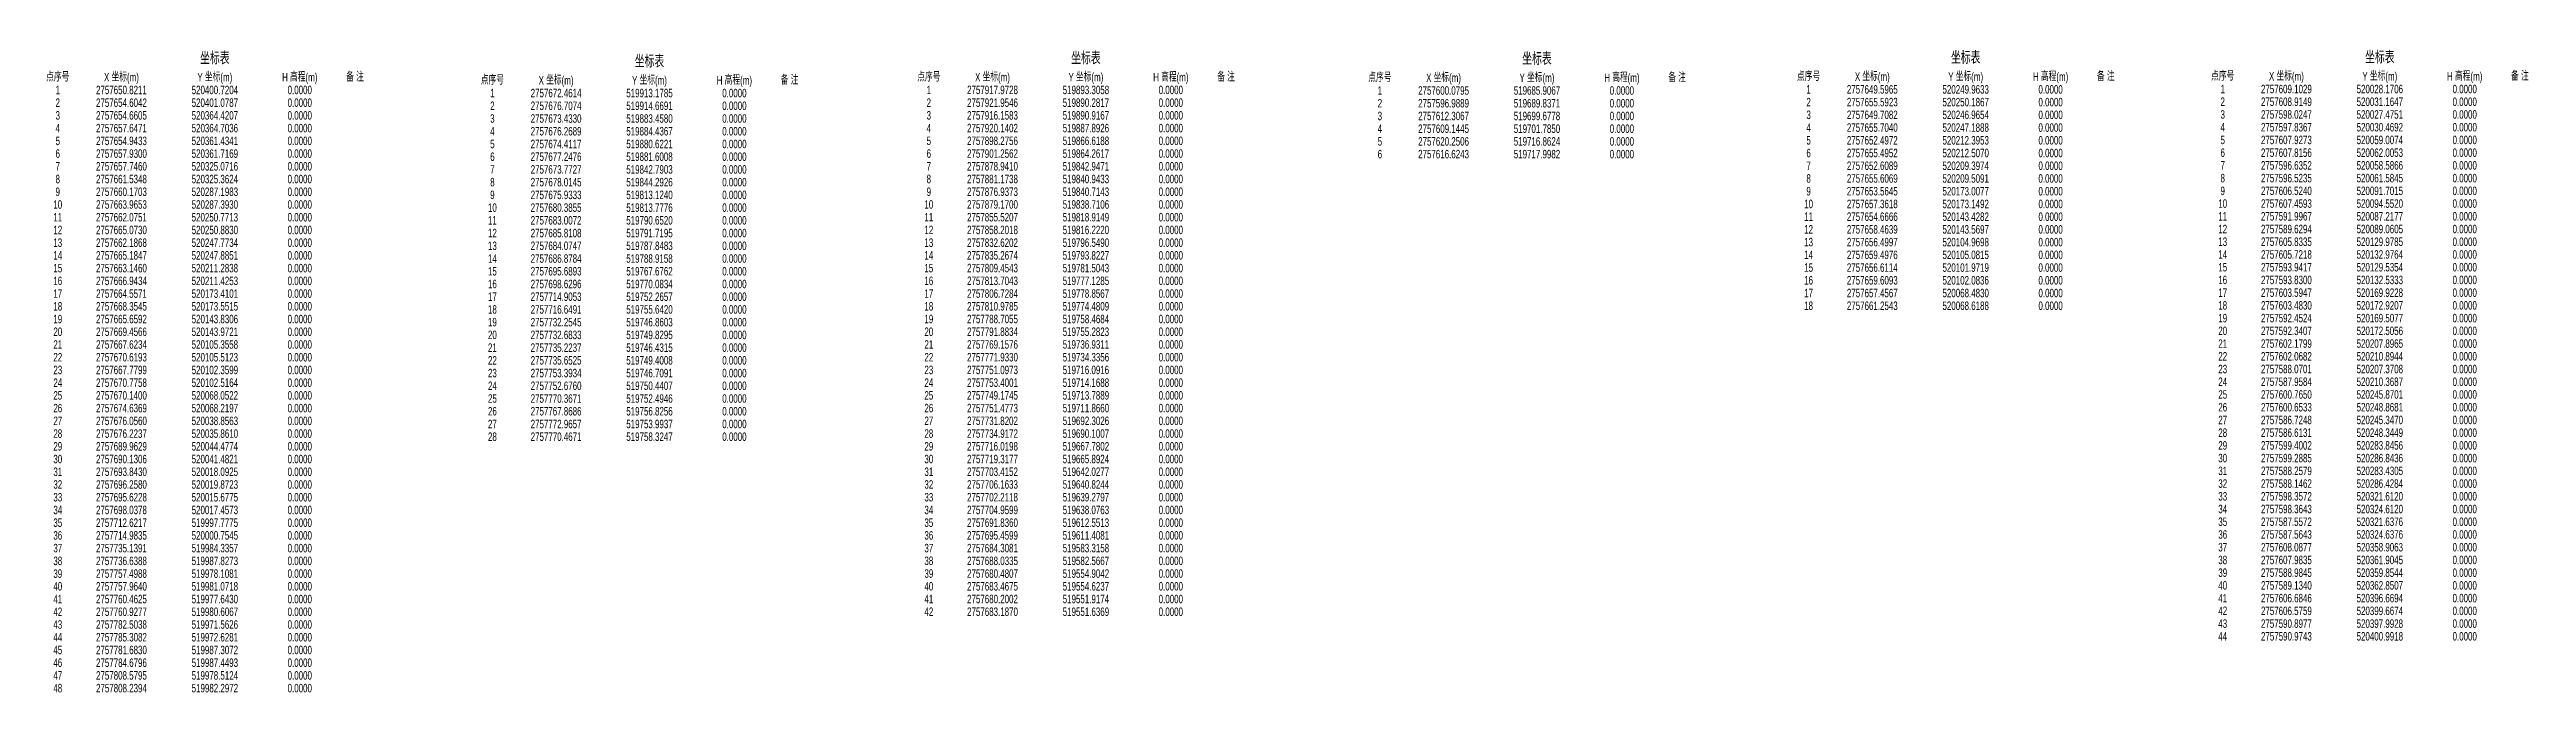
# Model space of a CAD drawing. Extents: x 0 to 558779, y 0 to 2762081.
# Drawn here: x 522939 to 523668, y 2757036 to 2757225 of the extents above; entities that cross this region are included whole.
import ezdxf
from ezdxf.enums import TextEntityAlignment as Align

# ---------------------------------------------------------------- set-up
doc = ezdxf.new("R2010")
doc.units = 0
doc.header["$LTSCALE"] = 20
doc.layers.add('坐标标注', color=6, linetype='Continuous', plot=False)
doc.styles.get("Standard").update_dxf_attribs({"font": 'fsdb_e.shx', "width": 0.7, "bigfont": 'hzdx.shx'})

msp = doc.modelspace()

# ---------------------------------------------------------------- texts
at = {"layer": '坐标标注', "color": 6, "width": 0.7}
for p in [(522987.393, 2757222.787), (523115.355, 2757221.868), (523243.844, 2757222.797), (523376.642, 2757222.623), (523502.864, 2757222.95), (523624.786, 2757223.06)]:
    msp.add_text('坐标表', height=3.75, dxfattribs=at).set_placement(p, align=Align.MIDDLE_CENTER)
at = {"layer": '坐标标注', "color": 1, "width": 0.7}
for s, p in [('点序号', (522941.143, 2757217.162)), ('X 坐标(m)', (522959.893, 2757217.162)), ('Y 坐标(m)', (522987.393, 2757217.162)), ('H 高程(m)', (523012.393, 2757217.162)), ('备 注', (523028.643, 2757217.162)), ('点序号', (523069.105, 2757216.243)), ('X 坐标(m)', (523087.855, 2757216.243)), ('Y 坐标(m)', (523115.355, 2757216.243)), ('H 高程(m)', (523140.355, 2757216.243)), ('备 注', (523156.605, 2757216.243)), ('点序号', (523197.594, 2757217.172)), ('X 坐标(m)', (523216.344, 2757217.172)), ('Y 坐标(m)', (523243.844, 2757217.172)), ('H 高程(m)', (523268.844, 2757217.172)), ('备 注', (523285.094, 2757217.172)), ('点序号', (523330.392, 2757216.998)), ('X 坐标(m)', (523349.142, 2757216.998)), ('Y 坐标(m)', (523376.642, 2757216.998)), ('H 高程(m)', (523401.642, 2757216.998)), ('备 注', (523417.892, 2757216.998)), ('点序号', (523456.614, 2757217.325)), ('X 坐标(m)', (523475.364, 2757217.325)), ('Y 坐标(m)', (523502.864, 2757217.325)), ('H 高程(m)', (523527.864, 2757217.325)), ('备 注', (523544.114, 2757217.325)), ('点序号', (523578.536, 2757217.435)), ('X 坐标(m)', (523597.286, 2757217.435)), ('Y 坐标(m)', (523624.786, 2757217.435)), ('H 高程(m)', (523649.786, 2757217.435)), ('备 注', (523666.036, 2757217.435))]:
    msp.add_text(s, height=2.5, dxfattribs=at).set_placement(p, align=Align.MIDDLE_CENTER)
at = {"layer": '坐标标注', "color": 2, "width": 0.7}
for s, p in [('1', (522941.143, 2757213.412)), ('2757650.8211', (522959.893, 2757213.412)), ('520400.7204', (522987.393, 2757213.412)), ('0.0000', (523012.393, 2757213.412)), ('1', (523069.105, 2757212.493)), ('2757672.4614', (523087.855, 2757212.493)), ('519913.1785', (523115.355, 2757212.493)), ('0.0000', (523140.355, 2757212.493)), ('1', (523197.594, 2757213.422)), ('2757917.9728', (523216.344, 2757213.422)), ('519893.3058', (523243.844, 2757213.422)), ('0.0000', (523268.844, 2757213.422)), ('1', (523330.392, 2757213.248)), ('2757600.0795', (523349.142, 2757213.248)), ('519685.9067', (523376.642, 2757213.248)), ('0.0000', (523401.642, 2757213.248)), ('1', (523456.614, 2757213.575)), ('2757649.5965', (523475.364, 2757213.575)), ('520249.9633', (523502.864, 2757213.575)), ('0.0000', (523527.864, 2757213.575)), ('1', (523578.536, 2757213.685)), ('2757609.1029', (523597.286, 2757213.685)), ('520028.1706', (523624.786, 2757213.685)), ('0.0000', (523649.786, 2757213.685)), ('3', (522941.143, 2757205.912)), ('2', (522941.143, 2757209.662)), ('2757654.6042', (522959.893, 2757209.662)), ('2757654.6605', (522959.893, 2757205.912)), ('520401.0787', (522987.393, 2757209.662)), ('520364.4207', (522987.393, 2757205.912)), ('0.0000', (523012.393, 2757209.662)), ('0.0000', (523012.393, 2757205.912)), ('3', (523069.105, 2757204.993)), ('2', (523069.105, 2757208.743)), ('2757676.7074', (523087.855, 2757208.743)), ('2757673.4330', (523087.855, 2757204.993)), ('519914.6691', (523115.355, 2757208.743)), ('519883.4580', (523115.355, 2757204.993)), ('0.0000', (523140.355, 2757208.743)), ('0.0000', (523140.355, 2757204.993)), ('3', (523197.594, 2757205.922)), ('2', (523197.594, 2757209.672)), ('2757921.9546', (523216.344, 2757209.672)), ('2757916.1583', (523216.344, 2757205.922)), ('519890.2817', (523243.844, 2757209.672)), ('519890.9167', (523243.844, 2757205.922)), ('0.0000', (523268.844, 2757209.672)), ('0.0000', (523268.844, 2757205.922)), ('3', (523330.392, 2757205.748)), ('2', (523330.392, 2757209.498)), ('2757596.9889', (523349.142, 2757209.498)), ('2757612.3067', (523349.142, 2757205.748)), ('519689.8371', (523376.642, 2757209.498)), ('519699.6778', (523376.642, 2757205.748)), ('0.0000', (523401.642, 2757209.498)), ('0.0000', (523401.642, 2757205.748)), ('3', (523456.614, 2757206.075)), ('2', (523456.614, 2757209.825)), ('2757655.5923', (523475.364, 2757209.825)), ('2757649.7082', (523475.364, 2757206.075)), ('520250.1867', (523502.864, 2757209.825)), ('520246.9654', (523502.864, 2757206.075)), ('0.0000', (523527.864, 2757209.825)), ('0.0000', (523527.864, 2757206.075)), ('3', (523578.536, 2757206.185)), ('2', (523578.536, 2757209.935)), ('2757608.9149', (523597.286, 2757209.935)), ('2757598.0247', (523597.286, 2757206.185)), ('520031.1647', (523624.786, 2757209.935)), ('520027.4751', (523624.786, 2757206.185)), ('0.0000', (523649.786, 2757209.935)), ('0.0000', (523649.786, 2757206.185)), ('4', (522941.143, 2757202.162)), ('5', (522941.143, 2757198.412)), ('2757657.6471', (522959.893, 2757202.162)), ('2757654.9433', (522959.893, 2757198.412)), ('520364.7036', (522987.393, 2757202.162)), ('520361.4341', (522987.393, 2757198.412)), ('0.0000', (523012.393, 2757202.162)), ('0.0000', (523012.393, 2757198.412)), ('4', (523069.105, 2757201.243)), ('5', (523069.105, 2757197.493)), ('2757676.2689', (523087.855, 2757201.243)), ('2757674.4117', (523087.855, 2757197.493)), ('519884.4367', (523115.355, 2757201.243)), ('519880.6221', (523115.355, 2757197.493)), ('0.0000', (523140.355, 2757201.243)), ('0.0000', (523140.355, 2757197.493)), ('4', (523197.594, 2757202.172)), ('5', (523197.594, 2757198.422)), ('2757920.1402', (523216.344, 2757202.172)), ('2757898.2756', (523216.344, 2757198.422)), ('519887.8926', (523243.844, 2757202.172)), ('519866.6188', (523243.844, 2757198.422)), ('0.0000', (523268.844, 2757202.172)), ('0.0000', (523268.844, 2757198.422)), ('4', (523330.392, 2757201.998)), ('5', (523330.392, 2757198.248)), ('2757609.1445', (523349.142, 2757201.998)), ('2757620.2506', (523349.142, 2757198.248)), ('519701.7850', (523376.642, 2757201.998)), ('519716.8624', (523376.642, 2757198.248)), ('0.0000', (523401.642, 2757201.998)), ('0.0000', (523401.642, 2757198.248)), ('4', (523456.614, 2757202.325)), ('5', (523456.614, 2757198.575)), ('2757655.7040', (523475.364, 2757202.325)), ('2757652.4972', (523475.364, 2757198.575)), ('520247.1888', (523502.864, 2757202.325)), ('520212.3953', (523502.864, 2757198.575)), ('0.0000', (523527.864, 2757202.325)), ('0.0000', (523527.864, 2757198.575)), ('4', (523578.536, 2757202.435)), ('5', (523578.536, 2757198.685)), ('2757597.8367', (523597.286, 2757202.435)), ('2757607.9273', (523597.286, 2757198.685)), ('520030.4692', (523624.786, 2757202.435)), ('520059.0074', (523624.786, 2757198.685)), ('0.0000', (523649.786, 2757202.435)), ('0.0000', (523649.786, 2757198.685)), ('6', (522941.143, 2757194.662)), ('7', (522941.143, 2757190.912)), ('2757657.9300', (522959.893, 2757194.662)), ('2757657.7460', (522959.893, 2757190.912)), ('520361.7169', (522987.393, 2757194.662)), ('520325.0716', (522987.393, 2757190.912)), ('0.0000', (523012.393, 2757194.662)), ('0.0000', (523012.393, 2757190.912)), ('6', (523069.105, 2757193.743)), ('7', (523069.105, 2757189.993)), ('2757677.2476', (523087.855, 2757193.743)), ('2757673.7727', (523087.855, 2757189.993)), ('519881.6008', (523115.355, 2757193.743)), ('519842.7903', (523115.355, 2757189.993)), ('0.0000', (523140.355, 2757193.743)), ('0.0000', (523140.355, 2757189.993)), ('6', (523197.594, 2757194.672)), ('7', (523197.594, 2757190.922)), ('2757901.2562', (523216.344, 2757194.672)), ('2757878.9410', (523216.344, 2757190.922)), ('519864.2617', (523243.844, 2757194.672)), ('519842.9471', (523243.844, 2757190.922)), ('0.0000', (523268.844, 2757194.672)), ('0.0000', (523268.844, 2757190.922)), ('6', (523330.392, 2757194.498)), ('2757616.6243', (523349.142, 2757194.498)), ('519717.9982', (523376.642, 2757194.498)), ('0.0000', (523401.642, 2757194.498)), ('6', (523456.614, 2757194.825)), ('7', (523456.614, 2757191.075)), ('2757655.4952', (523475.364, 2757194.825)), ('2757652.6089', (523475.364, 2757191.075)), ('520212.5070', (523502.864, 2757194.825)), ('520209.3974', (523502.864, 2757191.075)), ('0.0000', (523527.864, 2757194.825)), ('0.0000', (523527.864, 2757191.075)), ('6', (523578.536, 2757194.935)), ('7', (523578.536, 2757191.185)), ('2757607.8156', (523597.286, 2757194.935)), ('2757596.6352', (523597.286, 2757191.185)), ('520062.0053', (523624.786, 2757194.935)), ('520058.5866', (523624.786, 2757191.185)), ('0.0000', (523649.786, 2757194.935)), ('0.0000', (523649.786, 2757191.185)), ('8', (522941.143, 2757187.162)), ('9', (522941.143, 2757183.412)), ('2757661.5348', (522959.893, 2757187.162)), ('2757660.1703', (522959.893, 2757183.412)), ('520325.3624', (522987.393, 2757187.162)), ('520287.1983', (522987.393, 2757183.412)), ('0.0000', (523012.393, 2757187.162)), ('0.0000', (523012.393, 2757183.412)), ('8', (523069.105, 2757186.243)), ('9', (523069.105, 2757182.493)), ('2757678.0145', (523087.855, 2757186.243)), ('2757675.9333', (523087.855, 2757182.493)), ('519844.2926', (523115.355, 2757186.243)), ('519813.1240', (523115.355, 2757182.493)), ('0.0000', (523140.355, 2757186.243)), ('0.0000', (523140.355, 2757182.493)), ('8', (523197.594, 2757187.172)), ('9', (523197.594, 2757183.422)), ('2757881.1738', (523216.344, 2757187.172)), ('2757876.9373', (523216.344, 2757183.422)), ('519840.9433', (523243.844, 2757187.172)), ('519840.7143', (523243.844, 2757183.422)), ('0.0000', (523268.844, 2757187.172)), ('0.0000', (523268.844, 2757183.422)), ('8', (523456.614, 2757187.325)), ('9', (523456.614, 2757183.575)), ('2757655.6069', (523475.364, 2757187.325)), ('2757653.5645', (523475.364, 2757183.575)), ('520209.5091', (523502.864, 2757187.325)), ('520173.0077', (523502.864, 2757183.575)), ('0.0000', (523527.864, 2757187.325)), ('0.0000', (523527.864, 2757183.575)), ('8', (523578.536, 2757187.435)), ('9', (523578.536, 2757183.685)), ('2757596.5235', (523597.286, 2757187.435)), ('2757606.5240', (523597.286, 2757183.685)), ('520061.5845', (523624.786, 2757187.435)), ('520091.7015', (523624.786, 2757183.685)), ('0.0000', (523649.786, 2757187.435)), ('0.0000', (523649.786, 2757183.685)), ('10', (522941.143, 2757179.662)), ('11', (522941.143, 2757175.912)), ('2757663.9653', (522959.893, 2757179.662)), ('2757662.0751', (522959.893, 2757175.912)), ('520287.3930', (522987.393, 2757179.662)), ('520250.7713', (522987.393, 2757175.912)), ('0.0000', (523012.393, 2757179.662)), ('0.0000', (523012.393, 2757175.912)), ('10', (523069.105, 2757178.743)), ('2757680.3855', (523087.855, 2757178.743)), ('2757683.0072', (523087.855, 2757174.993)), ('519813.7776', (523115.355, 2757178.743)), ('519790.6520', (523115.355, 2757174.993)), ('0.0000', (523140.355, 2757178.743)), ('0.0000', (523140.355, 2757174.993)), ('10', (523197.594, 2757179.672)), ('11', (523197.594, 2757175.922)), ('2757879.1700', (523216.344, 2757179.672)), ('2757855.5207', (523216.344, 2757175.922)), ('519838.7106', (523243.844, 2757179.672)), ('519818.9149', (523243.844, 2757175.922)), ('0.0000', (523268.844, 2757179.672)), ('0.0000', (523268.844, 2757175.922)), ('10', (523456.614, 2757179.825)), ('11', (523456.614, 2757176.075)), ('2757657.3618', (523475.364, 2757179.825)), ('2757654.6666', (523475.364, 2757176.075)), ('520173.1492', (523502.864, 2757179.825)), ('520143.4282', (523502.864, 2757176.075)), ('0.0000', (523527.864, 2757179.825)), ('0.0000', (523527.864, 2757176.075)), ('10', (523578.536, 2757179.935)), ('11', (523578.536, 2757176.185)), ('2757607.4593', (523597.286, 2757179.935)), ('2757591.9967', (523597.286, 2757176.185)), ('520094.5520', (523624.786, 2757179.935)), ('520087.2177', (523624.786, 2757176.185)), ('0.0000', (523649.786, 2757179.935)), ('0.0000', (523649.786, 2757176.185)), ('12', (522941.143, 2757172.162)), ('13', (522941.143, 2757168.412)), ('2757665.0730', (522959.893, 2757172.162)), ('2757662.1868', (522959.893, 2757168.412)), ('520250.8830', (522987.393, 2757172.162)), ('520247.7734', (522987.393, 2757168.412)), ('0.0000', (523012.393, 2757172.162)), ('0.0000', (523012.393, 2757168.412)), ('11', (523069.105, 2757174.993)), ('12', (523069.105, 2757171.243)), ('2757685.8108', (523087.855, 2757171.243)), ('519791.7195', (523115.355, 2757171.243)), ('0.0000', (523140.355, 2757171.243)), ('12', (523197.594, 2757172.172)), ('13', (523197.594, 2757168.422)), ('2757858.2018', (523216.344, 2757172.172)), ('2757832.6202', (523216.344, 2757168.422)), ('519816.2220', (523243.844, 2757172.172)), ('519796.5490', (523243.844, 2757168.422)), ('0.0000', (523268.844, 2757172.172)), ('0.0000', (523268.844, 2757168.422)), ('12', (523456.614, 2757172.325)), ('13', (523456.614, 2757168.575)), ('2757658.4639', (523475.364, 2757172.325)), ('2757656.4997', (523475.364, 2757168.575)), ('520143.5697', (523502.864, 2757172.325)), ('520104.9698', (523502.864, 2757168.575)), ('0.0000', (523527.864, 2757172.325)), ('0.0000', (523527.864, 2757168.575)), ('12', (523578.536, 2757172.435)), ('13', (523578.536, 2757168.685)), ('2757589.6294', (523597.286, 2757172.435)), ('2757605.8335', (523597.286, 2757168.685)), ('520089.0605', (523624.786, 2757172.435)), ('520129.9785', (523624.786, 2757168.685)), ('0.0000', (523649.786, 2757172.435)), ('0.0000', (523649.786, 2757168.685)), ('14', (522941.143, 2757164.662)), ('15', (522941.143, 2757160.912)), ('2757665.1847', (522959.893, 2757164.662)), ('2757663.1460', (522959.893, 2757160.912)), ('520247.8851', (522987.393, 2757164.662)), ('520211.2838', (522987.393, 2757160.912)), ('0.0000', (523012.393, 2757164.662)), ('0.0000', (523012.393, 2757160.912)), ('13', (523069.105, 2757167.493)), ('14', (523069.105, 2757163.743)), ('2757684.0747', (523087.855, 2757167.493)), ('2757686.8784', (523087.855, 2757163.743)), ('519787.8483', (523115.355, 2757167.493)), ('519788.9158', (523115.355, 2757163.743)), ('0.0000', (523140.355, 2757167.493)), ('0.0000', (523140.355, 2757163.743)), ('14', (523197.594, 2757164.672)), ('15', (523197.594, 2757160.922)), ('2757835.2674', (523216.344, 2757164.672)), ('2757809.4543', (523216.344, 2757160.922)), ('519793.8227', (523243.844, 2757164.672)), ('519781.5043', (523243.844, 2757160.922)), ('0.0000', (523268.844, 2757164.672)), ('0.0000', (523268.844, 2757160.922)), ('14', (523456.614, 2757164.825)), ('15', (523456.614, 2757161.075)), ('2757659.4976', (523475.364, 2757164.825)), ('2757656.6114', (523475.364, 2757161.075)), ('520105.0815', (523502.864, 2757164.825)), ('520101.9719', (523502.864, 2757161.075)), ('0.0000', (523527.864, 2757164.825)), ('0.0000', (523527.864, 2757161.075)), ('14', (523578.536, 2757164.935)), ('15', (523578.536, 2757161.185)), ('2757605.7218', (523597.286, 2757164.935)), ('2757593.9417', (523597.286, 2757161.185)), ('520132.9764', (523624.786, 2757164.935)), ('520129.5354', (523624.786, 2757161.185)), ('0.0000', (523649.786, 2757164.935)), ('0.0000', (523649.786, 2757161.185)), ('16', (522941.143, 2757157.162)), ('17', (522941.143, 2757153.412)), ('2757666.9434', (522959.893, 2757157.162)), ('2757664.5571', (522959.893, 2757153.412)), ('520211.4253', (522987.393, 2757157.162)), ('520173.4101', (522987.393, 2757153.412)), ('0.0000', (523012.393, 2757157.162)), ('0.0000', (523012.393, 2757153.412)), ('15', (523069.105, 2757159.993)), ('16', (523069.105, 2757156.243)), ('2757695.6893', (523087.855, 2757159.993)), ('2757698.6296', (523087.855, 2757156.243)), ('519767.6762', (523115.355, 2757159.993)), ('519770.0834', (523115.355, 2757156.243)), ('0.0000', (523140.355, 2757159.993)), ('0.0000', (523140.355, 2757156.243)), ('16', (523197.594, 2757157.172)), ('17', (523197.594, 2757153.422)), ('2757813.7043', (523216.344, 2757157.172)), ('2757806.7284', (523216.344, 2757153.422)), ('519777.1285', (523243.844, 2757157.172)), ('519778.8567', (523243.844, 2757153.422)), ('0.0000', (523268.844, 2757157.172)), ('0.0000', (523268.844, 2757153.422)), ('16', (523456.614, 2757157.325)), ('17', (523456.614, 2757153.575)), ('2757659.6093', (523475.364, 2757157.325)), ('2757657.4567', (523475.364, 2757153.575)), ('520102.0836', (523502.864, 2757157.325)), ('520068.4830', (523502.864, 2757153.575)), ('0.0000', (523527.864, 2757157.325)), ('0.0000', (523527.864, 2757153.575)), ('16', (523578.536, 2757157.435)), ('17', (523578.536, 2757153.685)), ('2757593.8300', (523597.286, 2757157.435)), ('2757603.5947', (523597.286, 2757153.685)), ('520132.5333', (523624.786, 2757157.435)), ('520169.9228', (523624.786, 2757153.685)), ('0.0000', (523649.786, 2757157.435)), ('0.0000', (523649.786, 2757153.685)), ('18', (522941.143, 2757149.662)), ('19', (522941.143, 2757145.912)), ('2757668.3545', (522959.893, 2757149.662)), ('2757665.6592', (522959.893, 2757145.912)), ('520173.5515', (522987.393, 2757149.662)), ('520143.8306', (522987.393, 2757145.912)), ('0.0000', (523012.393, 2757149.662)), ('0.0000', (523012.393, 2757145.912)), ('17', (523069.105, 2757152.493)), ('18', (523069.105, 2757148.743)), ('2757714.9053', (523087.855, 2757152.493)), ('2757716.6491', (523087.855, 2757148.743)), ('519752.2657', (523115.355, 2757152.493)), ('519755.6420', (523115.355, 2757148.743)), ('0.0000', (523140.355, 2757152.493)), ('0.0000', (523140.355, 2757148.743)), ('18', (523197.594, 2757149.672)), ('19', (523197.594, 2757145.922)), ('2757810.9785', (523216.344, 2757149.672)), ('2757788.7055', (523216.344, 2757145.922)), ('519774.4809', (523243.844, 2757149.672)), ('519758.4684', (523243.844, 2757145.922)), ('0.0000', (523268.844, 2757149.672)), ('0.0000', (523268.844, 2757145.922)), ('18', (523456.614, 2757149.825)), ('2757661.2543', (523475.364, 2757149.825)), ('520068.6188', (523502.864, 2757149.825)), ('0.0000', (523527.864, 2757149.825)), ('18', (523578.536, 2757149.935)), ('19', (523578.536, 2757146.185)), ('2757603.4830', (523597.286, 2757149.935)), ('2757592.4524', (523597.286, 2757146.185)), ('520172.9207', (523624.786, 2757149.935)), ('520169.5077', (523624.786, 2757146.185)), ('0.0000', (523649.786, 2757149.935)), ('0.0000', (523649.786, 2757146.185)), ('20', (522941.143, 2757142.162)), ('2757669.4566', (522959.893, 2757142.162)), ('520143.9721', (522987.393, 2757142.162)), ('0.0000', (523012.393, 2757142.162)), ('20', (523069.105, 2757141.243)), ('19', (523069.105, 2757144.993)), ('2757732.2545', (523087.855, 2757144.993)), ('2757732.6833', (523087.855, 2757141.243)), ('519746.8603', (523115.355, 2757144.993)), ('519749.8295', (523115.355, 2757141.243)), ('0.0000', (523140.355, 2757144.993)), ('0.0000', (523140.355, 2757141.243)), ('20', (523197.594, 2757142.172)), ('2757791.8834', (523216.344, 2757142.172)), ('519755.2823', (523243.844, 2757142.172)), ('0.0000', (523268.844, 2757142.172)), ('20', (523578.536, 2757142.435)), ('21', (523578.536, 2757138.685)), ('2757592.3407', (523597.286, 2757142.435)), ('2757602.1799', (523597.286, 2757138.685)), ('520172.5056', (523624.786, 2757142.435)), ('520207.8965', (523624.786, 2757138.685)), ('0.0000', (523649.786, 2757142.435)), ('0.0000', (523649.786, 2757138.685)), ('21', (522941.143, 2757138.412)), ('22', (522941.143, 2757134.662)), ('2757667.6234', (522959.893, 2757138.412)), ('2757670.6193', (522959.893, 2757134.662)), ('520105.3558', (522987.393, 2757138.412)), ('520105.5123', (522987.393, 2757134.662)), ('0.0000', (523012.393, 2757138.412)), ('0.0000', (523012.393, 2757134.662)), ('21', (523069.105, 2757137.493)), ('22', (523069.105, 2757133.743)), ('2757735.2237', (523087.855, 2757137.493)), ('2757735.6525', (523087.855, 2757133.743)), ('519746.4315', (523115.355, 2757137.493)), ('519749.4008', (523115.355, 2757133.743)), ('0.0000', (523140.355, 2757137.493)), ('0.0000', (523140.355, 2757133.743)), ('21', (523197.594, 2757138.422)), ('22', (523197.594, 2757134.672)), ('2757769.1576', (523216.344, 2757138.422)), ('2757771.9330', (523216.344, 2757134.672)), ('519736.9311', (523243.844, 2757138.422)), ('519734.3356', (523243.844, 2757134.672)), ('0.0000', (523268.844, 2757138.422)), ('0.0000', (523268.844, 2757134.672)), ('22', (523578.536, 2757134.935)), ('2757602.0682', (523597.286, 2757134.935)), ('520210.8944', (523624.786, 2757134.935)), ('0.0000', (523649.786, 2757134.935)), ('23', (522941.143, 2757130.912)), ('24', (522941.143, 2757127.162)), ('2757667.7799', (522959.893, 2757130.912)), ('2757670.7758', (522959.893, 2757127.162)), ('520102.3599', (522987.393, 2757130.912)), ('520102.5164', (522987.393, 2757127.162)), ('0.0000', (523012.393, 2757130.912)), ('0.0000', (523012.393, 2757127.162)), ('23', (523069.105, 2757129.993)), ('24', (523069.105, 2757126.243)), ('2757753.3934', (523087.855, 2757129.993)), ('2757752.6760', (523087.855, 2757126.243)), ('519746.7091', (523115.355, 2757129.993)), ('519750.4407', (523115.355, 2757126.243)), ('0.0000', (523140.355, 2757129.993)), ('0.0000', (523140.355, 2757126.243)), ('23', (523197.594, 2757130.922)), ('24', (523197.594, 2757127.172)), ('2757751.0973', (523216.344, 2757130.922)), ('2757753.4001', (523216.344, 2757127.172)), ('519716.0916', (523243.844, 2757130.922)), ('519714.1688', (523243.844, 2757127.172)), ('0.0000', (523268.844, 2757130.922)), ('0.0000', (523268.844, 2757127.172)), ('23', (523578.536, 2757131.185)), ('24', (523578.536, 2757127.435)), ('2757588.0701', (523597.286, 2757131.185)), ('2757587.9584', (523597.286, 2757127.435)), ('520207.3708', (523624.786, 2757131.185)), ('520210.3687', (523624.786, 2757127.435)), ('0.0000', (523649.786, 2757131.185)), ('0.0000', (523649.786, 2757127.435)), ('25', (522941.143, 2757123.412)), ('26', (522941.143, 2757119.662)), ('2757670.1400', (522959.893, 2757123.412)), ('2757674.6369', (522959.893, 2757119.662)), ('520068.0522', (522987.393, 2757123.412)), ('520068.2197', (522987.393, 2757119.662)), ('0.0000', (523012.393, 2757123.412)), ('0.0000', (523012.393, 2757119.662)), ('25', (523069.105, 2757122.493)), ('26', (523069.105, 2757118.743)), ('2757770.3671', (523087.855, 2757122.493)), ('2757767.8686', (523087.855, 2757118.743)), ('519752.4946', (523115.355, 2757122.493)), ('519756.8256', (523115.355, 2757118.743)), ('0.0000', (523140.355, 2757122.493)), ('0.0000', (523140.355, 2757118.743)), ('25', (523197.594, 2757123.422)), ('26', (523197.594, 2757119.672)), ('2757749.1745', (523216.344, 2757123.422)), ('2757751.4773', (523216.344, 2757119.672)), ('519713.7889', (523243.844, 2757123.422)), ('519711.8660', (523243.844, 2757119.672)), ('0.0000', (523268.844, 2757123.422)), ('0.0000', (523268.844, 2757119.672)), ('25', (523578.536, 2757123.685)), ('26', (523578.536, 2757119.935)), ('2757600.7650', (523597.286, 2757123.685)), ('2757600.6533', (523597.286, 2757119.935)), ('520245.8701', (523624.786, 2757123.685)), ('520248.8681', (523624.786, 2757119.935)), ('0.0000', (523649.786, 2757123.685)), ('0.0000', (523649.786, 2757119.935)), ('27', (522941.143, 2757115.912)), ('28', (522941.143, 2757112.162)), ('2757676.0560', (522959.893, 2757115.912)), ('2757676.2237', (522959.893, 2757112.162)), ('520038.8563', (522987.393, 2757115.912)), ('520035.8610', (522987.393, 2757112.162)), ('0.0000', (523012.393, 2757115.912)), ('0.0000', (523012.393, 2757112.162)), ('27', (523069.105, 2757114.993)), ('28', (523069.105, 2757111.243)), ('2757772.9657', (523087.855, 2757114.993)), ('2757770.4671', (523087.855, 2757111.243)), ('519753.9937', (523115.355, 2757114.993)), ('519758.3247', (523115.355, 2757111.243)), ('0.0000', (523140.355, 2757114.993)), ('0.0000', (523140.355, 2757111.243)), ('27', (523197.594, 2757115.922)), ('28', (523197.594, 2757112.172)), ('2757731.8202', (523216.344, 2757115.922)), ('2757734.9172', (523216.344, 2757112.172)), ('519692.3026', (523243.844, 2757115.922)), ('519690.1007', (523243.844, 2757112.172)), ('0.0000', (523268.844, 2757115.922)), ('0.0000', (523268.844, 2757112.172)), ('27', (523578.536, 2757116.185)), ('28', (523578.536, 2757112.435)), ('2757586.7248', (523597.286, 2757116.185)), ('2757586.6131', (523597.286, 2757112.435)), ('520245.3470', (523624.786, 2757116.185)), ('520248.3449', (523624.786, 2757112.435)), ('0.0000', (523649.786, 2757116.185)), ('0.0000', (523649.786, 2757112.435)), ('30', (522941.143, 2757104.662)), ('29', (522941.143, 2757108.412)), ('2757689.9629', (522959.893, 2757108.412)), ('2757690.1306', (522959.893, 2757104.662)), ('520044.4774', (522987.393, 2757108.412)), ('520041.4821', (522987.393, 2757104.662)), ('0.0000', (523012.393, 2757108.412)), ('0.0000', (523012.393, 2757104.662)), ('30', (523197.594, 2757104.672)), ('29', (523197.594, 2757108.422)), ('2757716.0198', (523216.344, 2757108.422)), ('2757719.3177', (523216.344, 2757104.672)), ('519667.7802', (523243.844, 2757108.422)), ('519665.8924', (523243.844, 2757104.672)), ('0.0000', (523268.844, 2757108.422)), ('0.0000', (523268.844, 2757104.672)), ('30', (523578.536, 2757104.935)), ('29', (523578.536, 2757108.685)), ('2757599.4002', (523597.286, 2757108.685)), ('2757599.2885', (523597.286, 2757104.935)), ('520283.8456', (523624.786, 2757108.685)), ('520286.8436', (523624.786, 2757104.935)), ('0.0000', (523649.786, 2757108.685)), ('0.0000', (523649.786, 2757104.935)), ('31', (522941.143, 2757100.912)), ('32', (522941.143, 2757097.162)), ('2757693.8430', (522959.893, 2757100.912)), ('2757696.2580', (522959.893, 2757097.162)), ('520018.0925', (522987.393, 2757100.912)), ('520019.8723', (522987.393, 2757097.162)), ('0.0000', (523012.393, 2757100.912)), ('0.0000', (523012.393, 2757097.162)), ('31', (523197.594, 2757100.922)), ('32', (523197.594, 2757097.172)), ('2757703.4152', (523216.344, 2757100.922)), ('2757706.1633', (523216.344, 2757097.172)), ('519642.0277', (523243.844, 2757100.922)), ('519640.8244', (523243.844, 2757097.172)), ('0.0000', (523268.844, 2757100.922)), ('0.0000', (523268.844, 2757097.172)), ('31', (523578.536, 2757101.185)), ('32', (523578.536, 2757097.435)), ('2757588.2579', (523597.286, 2757101.185)), ('2757588.1462', (523597.286, 2757097.435)), ('520283.4305', (523624.786, 2757101.185)), ('520286.4284', (523624.786, 2757097.435)), ('0.0000', (523649.786, 2757101.185)), ('0.0000', (523649.786, 2757097.435)), ('33', (522941.143, 2757093.412)), ('34', (522941.143, 2757089.662)), ('2757695.6228', (522959.893, 2757093.412)), ('2757698.0378', (522959.893, 2757089.662)), ('520015.6775', (522987.393, 2757093.412)), ('520017.4573', (522987.393, 2757089.662)), ('0.0000', (523012.393, 2757093.412)), ('0.0000', (523012.393, 2757089.662)), ('33', (523197.594, 2757093.422)), ('34', (523197.594, 2757089.672)), ('2757702.2118', (523216.344, 2757093.422)), ('2757704.9599', (523216.344, 2757089.672)), ('519639.2797', (523243.844, 2757093.422)), ('519638.0763', (523243.844, 2757089.672)), ('0.0000', (523268.844, 2757093.422)), ('0.0000', (523268.844, 2757089.672)), ('33', (523578.536, 2757093.685)), ('34', (523578.536, 2757089.935)), ('2757598.3572', (523597.286, 2757093.685)), ('2757598.3643', (523597.286, 2757089.935)), ('520321.6120', (523624.786, 2757093.685)), ('520324.6120', (523624.786, 2757089.935)), ('0.0000', (523649.786, 2757093.685)), ('0.0000', (523649.786, 2757089.935)), ('35', (522941.143, 2757085.912)), ('36', (522941.143, 2757082.162)), ('2757712.6217', (522959.893, 2757085.912)), ('2757714.9835', (522959.893, 2757082.162)), ('519997.7775', (522987.393, 2757085.912)), ('520000.7545', (522987.393, 2757082.162)), ('0.0000', (523012.393, 2757085.912)), ('0.0000', (523012.393, 2757082.162)), ('35', (523197.594, 2757085.922)), ('36', (523197.594, 2757082.172)), ('2757691.8360', (523216.344, 2757085.922)), ('2757695.4599', (523216.344, 2757082.172)), ('519612.5513', (523243.844, 2757085.922)), ('519611.4081', (523243.844, 2757082.172)), ('0.0000', (523268.844, 2757085.922)), ('0.0000', (523268.844, 2757082.172)), ('35', (523578.536, 2757086.185)), ('36', (523578.536, 2757082.435)), ('2757587.5572', (523597.286, 2757086.185)), ('2757587.5643', (523597.286, 2757082.435)), ('520321.6376', (523624.786, 2757086.185)), ('520324.6376', (523624.786, 2757082.435)), ('0.0000', (523649.786, 2757086.185)), ('0.0000', (523649.786, 2757082.435)), ('37', (522941.143, 2757078.412)), ('38', (522941.143, 2757074.662)), ('2757735.1391', (522959.893, 2757078.412)), ('2757736.6388', (522959.893, 2757074.662)), ('519984.3357', (522987.393, 2757078.412)), ('519987.8273', (522987.393, 2757074.662)), ('0.0000', (523012.393, 2757078.412)), ('0.0000', (523012.393, 2757074.662)), ('37', (523197.594, 2757078.422)), ('38', (523197.594, 2757074.672)), ('2757684.3081', (523216.344, 2757078.422)), ('2757688.0335', (523216.344, 2757074.672)), ('519583.3158', (523243.844, 2757078.422)), ('519582.5667', (523243.844, 2757074.672)), ('0.0000', (523268.844, 2757078.422)), ('0.0000', (523268.844, 2757074.672)), ('37', (523578.536, 2757078.685)), ('38', (523578.536, 2757074.935)), ('2757608.0877', (523597.286, 2757078.685)), ('2757607.9835', (523597.286, 2757074.935)), ('520358.9063', (523624.786, 2757078.685)), ('520361.9045', (523624.786, 2757074.935)), ('0.0000', (523649.786, 2757078.685)), ('0.0000', (523649.786, 2757074.935)), ('40', (522941.143, 2757067.162)), ('39', (522941.143, 2757070.912)), ('2757757.4988', (522959.893, 2757070.912)), ('2757757.9640', (522959.893, 2757067.162)), ('519978.1081', (522987.393, 2757070.912)), ('519981.0718', (522987.393, 2757067.162)), ('0.0000', (523012.393, 2757070.912)), ('0.0000', (523012.393, 2757067.162)), ('40', (523197.594, 2757067.172)), ('39', (523197.594, 2757070.922)), ('2757680.4807', (523216.344, 2757070.922)), ('2757683.4675', (523216.344, 2757067.172)), ('519554.9042', (523243.844, 2757070.922)), ('519554.6237', (523243.844, 2757067.172)), ('0.0000', (523268.844, 2757070.922)), ('0.0000', (523268.844, 2757067.172)), ('40', (523578.536, 2757067.435)), ('39', (523578.536, 2757071.185)), ('2757588.9845', (523597.286, 2757071.185)), ('2757589.1340', (523597.286, 2757067.435)), ('520359.8544', (523624.786, 2757071.185)), ('520362.8507', (523624.786, 2757067.435)), ('0.0000', (523649.786, 2757071.185)), ('0.0000', (523649.786, 2757067.435)), ('41', (522941.143, 2757063.412)), ('42', (522941.143, 2757059.662)), ('2757760.4625', (522959.893, 2757063.412)), ('2757760.9277', (522959.893, 2757059.662)), ('519977.6430', (522987.393, 2757063.412)), ('519980.6067', (522987.393, 2757059.662)), ('0.0000', (523012.393, 2757063.412)), ('0.0000', (523012.393, 2757059.662)), ('41', (523197.594, 2757063.422)), ('42', (523197.594, 2757059.672)), ('2757680.2002', (523216.344, 2757063.422)), ('2757683.1870', (523216.344, 2757059.672)), ('519551.9174', (523243.844, 2757063.422)), ('519551.6369', (523243.844, 2757059.672)), ('0.0000', (523268.844, 2757063.422)), ('0.0000', (523268.844, 2757059.672)), ('41', (523578.536, 2757063.685)), ('42', (523578.536, 2757059.935)), ('2757606.6846', (523597.286, 2757063.685)), ('2757606.5759', (523597.286, 2757059.935)), ('520396.6694', (523624.786, 2757063.685)), ('520399.6674', (523624.786, 2757059.935)), ('0.0000', (523649.786, 2757063.685)), ('0.0000', (523649.786, 2757059.935)), ('43', (522941.143, 2757055.912)), ('44', (522941.143, 2757052.162)), ('2757782.5038', (522959.893, 2757055.912)), ('2757785.3082', (522959.893, 2757052.162)), ('519971.5626', (522987.393, 2757055.912)), ('519972.6281', (522987.393, 2757052.162)), ('0.0000', (523012.393, 2757055.912)), ('0.0000', (523012.393, 2757052.162)), ('43', (523578.536, 2757056.185)), ('44', (523578.536, 2757052.435)), ('2757590.8977', (523597.286, 2757056.185)), ('2757590.9743', (523597.286, 2757052.435)), ('520397.9928', (523624.786, 2757056.185)), ('520400.9918', (523624.786, 2757052.435)), ('0.0000', (523649.786, 2757056.185)), ('0.0000', (523649.786, 2757052.435)), ('45', (522941.143, 2757048.412)), ('46', (522941.143, 2757044.662)), ('2757781.6830', (522959.893, 2757048.412)), ('2757784.6796', (522959.893, 2757044.662)), ('519987.3072', (522987.393, 2757048.412)), ('519987.4493', (522987.393, 2757044.662)), ('0.0000', (523012.393, 2757048.412)), ('0.0000', (523012.393, 2757044.662)), ('47', (522941.143, 2757040.912)), ('48', (522941.143, 2757037.162)), ('2757808.5795', (522959.893, 2757040.912)), ('2757808.2394', (522959.893, 2757037.162)), ('519978.5124', (522987.393, 2757040.912)), ('519982.2972', (522987.393, 2757037.162)), ('0.0000', (523012.393, 2757040.912)), ('0.0000', (523012.393, 2757037.162))]:
    msp.add_text(s, height=2.5, dxfattribs=at).set_placement(p, align=Align.MIDDLE_CENTER)

doc.saveas('drawing.dxf')
